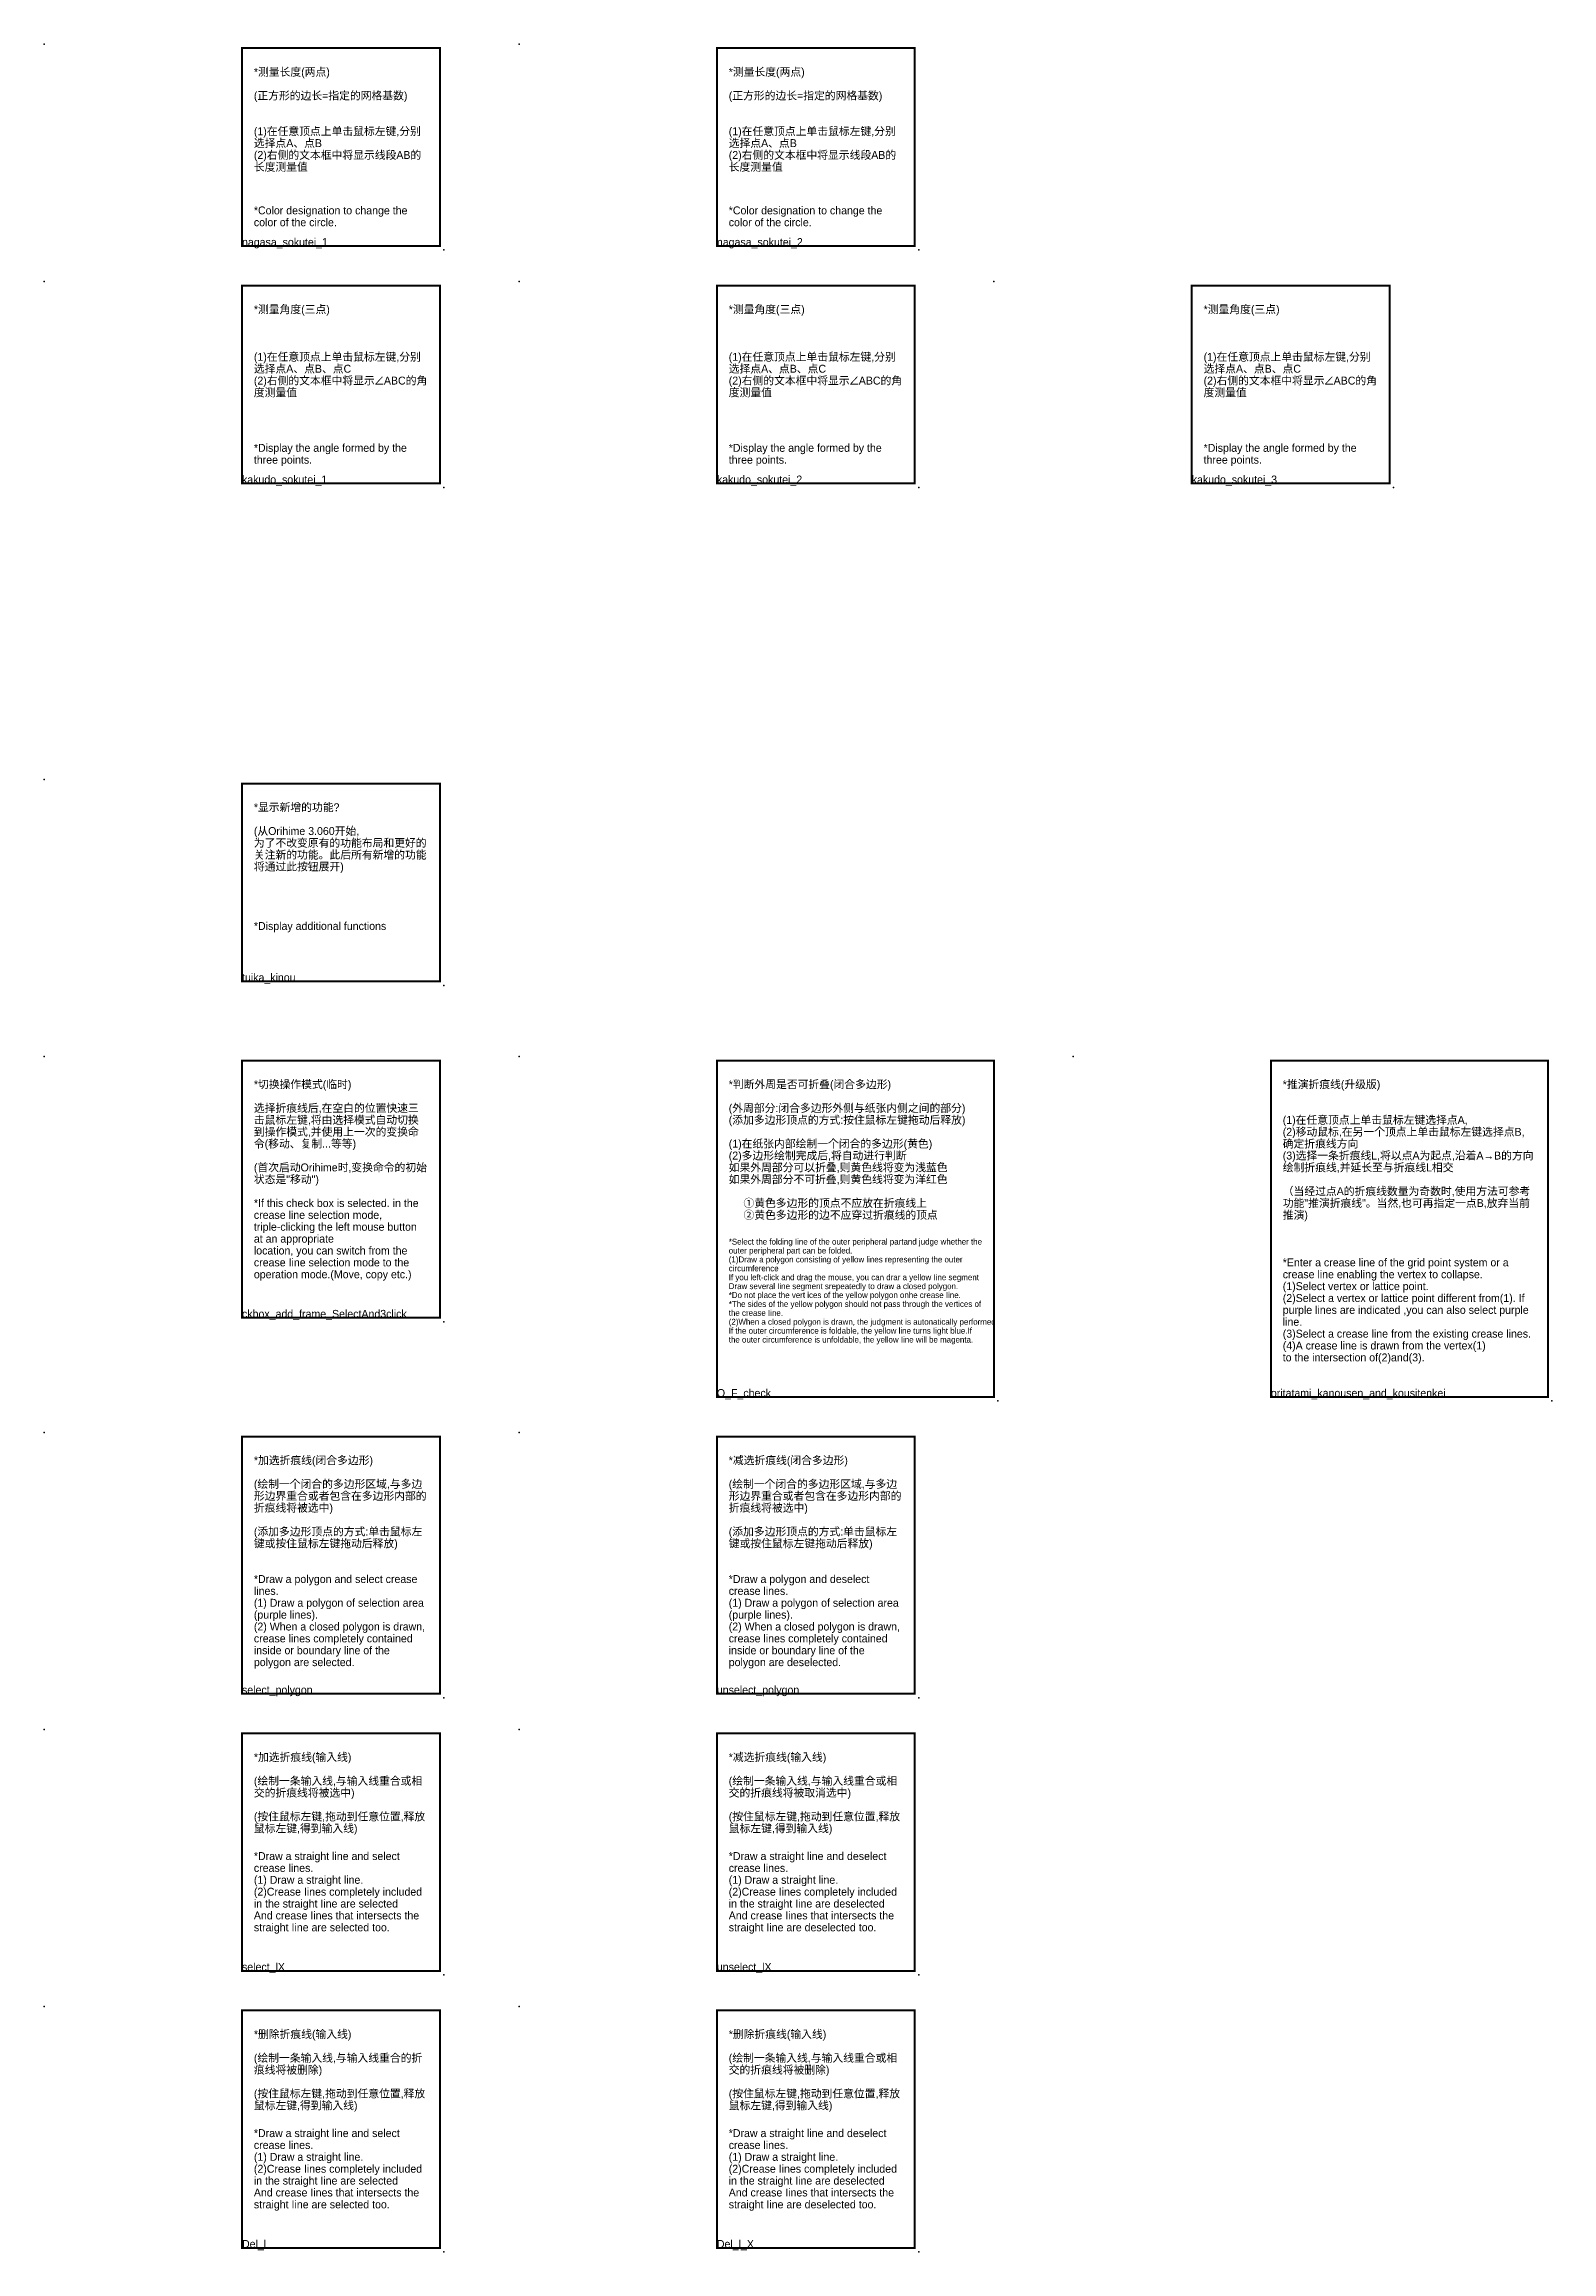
# Model space of a CAD drawing. Header units: millimetres. Extents: x -1842 to 3667, y -2745 to 2263.
# Drawn here: x 3206 to 3587, y -2502 to -1944 of the extents above; entities that cross this region are included whole.
import ezdxf

# ---------------------------------------------------------------- set-up
doc = ezdxf.new("R2010")
doc.units = ezdxf.units.MM
doc.header["$LTSCALE"] = 1000
doc.layers.add('1-中文', color=7, linetype='Continuous', lineweight=25)
doc.layers.add('2-英文', color=250, linetype='Continuous', lineweight=25)
doc.layers.add('3-图名', color=6, linetype='Continuous', plot=False, transparency=0.5)
doc.layers.add('4-图框', color=7, linetype='Continuous', true_color=0x81cde4)
doc.styles.add('kucha制图', font='')
doc.styles.get('kucha制图').set_extended_font_data('思源黑体 CN Regular')

msp = doc.modelspace()

# ---------------------------------------------------------------- texts
at = {"layer": '1-中文', "char_height": 2, "attachment_point": 1, "line_spacing_factor": 0.9, "style": 'kucha制图'}
for s, width, insert in [('*测量长度(两点)\\P\\P(正方形的边长=指定的网格基数)\\P\\P\\P(1)在任意顶点上单击鼠标左键,分别选择点A、点B\\P(2)右侧的文本框中将显示线段AB的长度测量值', 44, (3259.31, -1950.11)), ('*测量长度(两点)\\P\\P(正方形的边长=指定的网格基数)\\P\\P\\P(1)在任意顶点上单击鼠标左键,分别选择点A、点B\\P(2)右侧的文本框中将显示线段AB的长度测量值', 44, (3379.31, -1950.11)), ('*测量角度(三点)\\P\\P\\P\\P(1)在任意顶点上单击鼠标左键,分别选择点A、点B、点C\\P(2)右侧的文本框中将显示∠ABC的角度测量值', 44, (3259.31, -2010.11)), ('*测量角度(三点)\\P\\P\\P\\P(1)在任意顶点上单击鼠标左键,分别选择点A、点B、点C\\P(2)右侧的文本框中将显示∠ABC的角度测量值', 44, (3379.31, -2010.11)), ('*测量角度(三点)\\P\\P\\P\\P(1)在任意顶点上单击鼠标左键,分别选择点A、点B、点C\\P(2)右侧的文本框中将显示∠ABC的角度测量值', 44, (3499.31, -2010.11)), ('*显示新增的功能?\\P\\P(从Orihime 3.060开始,\\P为了不改变原有的功能布局和更好的关注新的功能。此后所有新增的功能将通过此按钮展开)', 44, (3259.31, -2135.92)), ('*切换操作模式(临时)\\P\\P选择折痕线后,在空白的位置快速三击鼠标左键,将由选择模式自动切换到操作模式,并使用上一次的变换命令(移动、复制...等等)\\P\\P(首次启动Orihime时,变换命令的初始状态是"移动")', 44, (3259.31, -2205.92)), ('*判断外周是否可折叠(闭合多边形)\\P\\P(外周部分:闭合多边形外侧与纸张内侧之间的部分)\\P(添加多边形顶点的方式:按住鼠标左键拖动后释放)\\P\\P(1)在纸张内部绘制一个闭合的多边形(黄色)^J(2)多边形绘制完成后,将自动进行判断^J如果外周部分可以折叠,则黄色线将变为浅蓝色\\P如果外周部分不可折叠,则黄色线将变为洋红色\\P\\P     ①黄色多边形的顶点不应放在折痕线上^J     ②黄色多边形的边不应穿过折痕线的顶点', 64, (3379.31, -2205.92)), ('*推演折痕线(升级版)\\P\\P\\P(1)在任意顶点上单击鼠标左键选择点A,\\P(2)移动鼠标,在另一个顶点上单击鼠标左键选择点B,\\P确定折痕线方向\\P(3)选择一条折痕线L,将以点A为起点,沿着A→B的方向绘制折痕线,并延长至与折痕线L相交\\P\\P（当经过点A的折痕线数量为奇数时,使用方法可参考功能"推演折痕线"。当然,也可再指定一点B,放弃当前推演)', 64, (3519.31, -2205.92)), ('*加选折痕线(闭合多边形)\\P\\P(绘制一个闭合的多边形区域,与多边形边界重合或者包含在多边形内部的折痕线将被选中)\\P\\P(添加多边形顶点的方式:单击鼠标左键或按住鼠标左键拖动后释放)', 44, (3259.31, -2300.92)), ('*减选折痕线(闭合多边形)\\P\\P(绘制一个闭合的多边形区域,与多边形边界重合或者包含在多边形内部的折痕线将被选中)\\P\\P(添加多边形顶点的方式:单击鼠标左键或按住鼠标左键拖动后释放)', 44, (3379.31, -2300.92)), ('*加选折痕线(输入线)\\P\\P(绘制一条输入线,与输入线重合或相交的折痕线将被选中)\\P\\P(按住鼠标左键,拖动到任意位置,释放鼠标左键,得到输入线)', 44, (3259.31, -2375.92)), ('*减选折痕线(输入线)\\P\\P(绘制一条输入线,与输入线重合或相交的折痕线将被取消选中)\\P\\P(按住鼠标左键,拖动到任意位置,释放鼠标左键,得到输入线)', 44, (3379.31, -2375.92)), ('*删除折痕线(输入线)\\P\\P(绘制一条输入线,与输入线重合的折痕线将被删除)\\P\\P(按住鼠标左键,拖动到任意位置,释放鼠标左键,得到输入线)', 44, (3259.31, -2445.92)), ('*删除折痕线(输入线)\\P\\P(绘制一条输入线,与输入线重合或相交的折痕线将被删除)\\P\\P(按住鼠标左键,拖动到任意位置,释放鼠标左键,得到输入线)', 44, (3379.31, -2445.92))]:
    msp.add_mtext_dynamic_manual_height_columns(s, width=width, gutter_width=12.5, heights=[0], dxfattribs=dict(at, insert=insert))
at = {"layer": '2-英文', "attachment_point": 1, "line_spacing_factor": 0.9, "style": 'kucha制图'}
for s, width, insert, char_height in [('*Color designation to change the color of the circle.', 44, (3259.31, -1985.11), 2), ('*Color designation to change the color of the circle.', 44, (3379.31, -1985.11), 2), ('*Display the angle formed by the three points.', 44, (3259.31, -2045.11), 2), ('*Display the angle formed by the three points.', 44, (3379.31, -2045.11), 2), ('*Display the angle formed by the three points.', 44, (3499.31, -2045.11), 2), ('*Display additional functions', 44, (3259.31, -2165.92), 2), ('*If this check box is selected. in the crease line selection mode,\\Ptriple-clicking the left mouse button at an appropriate\\Plocation, you can switch from the crease Iine selection mode to the operation mode.(Move, copy etc.)', 44, (3259.31, -2235.92), 2), ('*Select the folding Iine of the outer peripheral partand judge whether the outer peripheral part can be folded.\\P(1)Draw a polygon consisting of yellow lines representing the outer circumference\\PIf you left-click and drag the mouse, you can drar a yellow Iine segment Draw several Iine segment srepeatedly to draw a closed polygon.\\P*Do not place the vert ices of the yellow polygon onhe crease Iine.\\P*The sides of the yellow polygon should not pass through the vertices of the crease Iine.\\P(2)When a closed polygon is drawn, the judgment is autonatically performed\\PIf the outer circumference is foldable, the yellow line turns Iight blue.If the outer circumference is unfoldable, the yellow Iine will be magenta.', 63.8603, (3379.31, -2245.92), 1.5), ('*Enter a crease line of the grid point system or a crease line enabling the vertex to collapse.\\P(1)Select vertex or lattice point.\\P(2)Select a vertex or lattice point different from(1). If purple lines are indicated ,you can also select purple line.\\P(3)Select a crease line from the existing crease lines.\\P(4)A crease line is drawn from the vertex(1)\\Pto the intersection of(2)and(3).', 65, (3519.31, -2250.92), 2), ('*Draw a polygon and select crease lines.\\P(1) Draw a polygon of selection area (purple lines).\\P(2) When a closed polygon is drawn, crease lines completely contained inside or boundary line of the polygon are selected.', 44, (3259.31, -2330.92), 2), ('*Draw a polygon and deselect crease lines.\\P(1) Draw a polygon of selection area (purple lines).\\P(2) When a closed polygon is drawn, crease lines completely contained inside or boundary line of the polygon are deselected.', 44, (3379.31, -2330.92), 2), ('*Draw a straight line and select crease lines.\\P(1) Draw a straight line. \\P(2)Crease Iines completely included in the straight Iine are selected\\PAnd crease Iines that intersects the straight Iine are selected too.', 44, (3259.31, -2400.92), 2), ('*Draw a straight line and deselect crease lines.\\P(1) Draw a straight line. \\P(2)Crease Iines completely included in the straight Iine are deselected\\PAnd crease Iines that intersects the straight Iine are deselected too.', 44, (3379.31, -2400.92), 2), ('*Draw a straight line and select crease lines.\\P(1) Draw a straight line. \\P(2)Crease Iines completely included in the straight Iine are selected\\PAnd crease Iines that intersects the straight Iine are selected too.', 44, (3259.31, -2470.92), 2), ('*Draw a straight line and deselect crease lines.\\P(1) Draw a straight line. \\P(2)Crease Iines completely included in the straight Iine are deselected\\PAnd crease Iines that intersects the straight Iine are deselected too.', 44, (3379.31, -2470.92), 2)]:
    msp.add_mtext_dynamic_manual_height_columns(s, width=width, gutter_width=12.5, heights=[0], dxfattribs=dict(at, insert=insert, char_height=char_height))

# ---------------------------------------------------------------- blocks, each defined once
blk = doc.blocks.new('*U15')
at = {"color": 0, "const_width": 0.5}
blk.add_lwpolyline([(0, -50), (50, -50), (50, 0), (0, 0)], close=True, dxfattribs=at)
at = {"color": 8}
for p in [(-50, 1), (51, -51)]:
    blk.add_point(p, dxfattribs=at)
blk = doc.blocks.new('图名')
at = {"layer": '3-图名', "ltscale": 8, "style": 'kucha制图', "flags": 8}
blk.add_attdef('图名', (0, 0), '', height=2, dxfattribs=at)
blk = doc.blocks.new('*U12')
at = {"color": 0, "const_width": 0.5}
blk.add_lwpolyline([(0, -65), (50, -65), (50, 0), (0, 0)], close=True, dxfattribs=at)
at = {"color": 8}
for p in [(-50, 1), (51, -66)]:
    blk.add_point(p, dxfattribs=at)
blk = doc.blocks.new('*U14')
at = {"color": 0, "const_width": 0.5}
blk.add_lwpolyline([(0, -60), (50, -60), (50, 0), (0, 0)], close=True, dxfattribs=at)
at = {"color": 8}
for p in [(-50, 1), (51, -61)]:
    blk.add_point(p, dxfattribs=at)
blk = doc.blocks.new('*U13')
at = {"color": 0, "const_width": 0.5}
blk.add_lwpolyline([(0, -85), (70, -85), (70, 0), (0, 0)], close=True, dxfattribs=at)
at = {"color": 8}
for p in [(-50, 1), (71, -86)]:
    blk.add_point(p, dxfattribs=at)

# ---------------------------------------------------------------- block references
at = {"layer": '3-图名'}
ref = msp.add_blockref('图名', (3256.31, -1995.11), dxfattribs=at)
ref.add_attrib('图名', 'nagasa_sokutei_1', (3256.31, -1995.11), dxfattribs={"ltscale": 8, "height": 2, "style": 'kucha制图'})
ref = msp.add_blockref('图名', (3376.31, -1995.11), dxfattribs=at)
ref.add_attrib('图名', 'nagasa_sokutei_2', (3376.31, -1995.11), dxfattribs={"ltscale": 8, "height": 2, "style": 'kucha制图'})
ref = msp.add_blockref('图名', (3256.31, -2055.11), dxfattribs=at)
ref.add_attrib('图名', 'kakudo_sokutei_1', (3256.31, -2055.11), dxfattribs={"ltscale": 8, "height": 2, "style": 'kucha制图'})
ref = msp.add_blockref('图名', (3376.31, -2055.11), dxfattribs=at)
ref.add_attrib('图名', 'kakudo_sokutei_2', (3376.31, -2055.11), dxfattribs={"ltscale": 8, "height": 2, "style": 'kucha制图'})
ref = msp.add_blockref('图名', (3496.31, -2055.11), dxfattribs=at)
ref.add_attrib('图名', 'kakudo_sokutei_3', (3496.31, -2055.11), dxfattribs={"ltscale": 8, "height": 2, "style": 'kucha制图'})
ref = msp.add_blockref('图名', (3256.31, -2180.92), dxfattribs=at)
ref.add_attrib('图名', 'tuika_kinou', (3256.31, -2180.92), dxfattribs={"ltscale": 8, "height": 2, "style": 'kucha制图'})
ref = msp.add_blockref('图名', (3256.31, -2265.92), dxfattribs=at)
ref.add_attrib('图名', 'ckbox_add_frame_SelectAnd3click', (3256.31, -2265.92), dxfattribs={"ltscale": 8, "height": 2, "style": 'kucha制图'})
ref = msp.add_blockref('图名', (3376.31, -2285.92), dxfattribs=at)
ref.add_attrib('图名', 'O_F_check', (3376.31, -2285.92), dxfattribs={"ltscale": 8, "height": 2, "style": 'kucha制图'})
ref = msp.add_blockref('图名', (3516.31, -2285.92), dxfattribs=at)
ref.add_attrib('图名', 'oritatami_kanousen_and_kousitenkei', (3516.31, -2285.92), dxfattribs={"ltscale": 8, "height": 2, "style": 'kucha制图'})
ref = msp.add_blockref('图名', (3256.31, -2360.92), dxfattribs=at)
ref.add_attrib('图名', 'select_polygon', (3256.31, -2360.92), dxfattribs={"ltscale": 8, "height": 2, "style": 'kucha制图'})
ref = msp.add_blockref('图名', (3376.31, -2360.92), dxfattribs=at)
ref.add_attrib('图名', 'unselect_polygon', (3376.31, -2360.92), dxfattribs={"ltscale": 8, "height": 2, "style": 'kucha制图'})
ref = msp.add_blockref('图名', (3256.31, -2430.92), dxfattribs=at)
ref.add_attrib('图名', 'select_lX', (3256.31, -2430.92), dxfattribs={"ltscale": 8, "height": 2, "style": 'kucha制图'})
ref = msp.add_blockref('图名', (3376.31, -2430.92), dxfattribs=at)
ref.add_attrib('图名', 'unselect_lX', (3376.31, -2430.92), dxfattribs={"ltscale": 8, "height": 2, "style": 'kucha制图'})
ref = msp.add_blockref('图名', (3256.31, -2500.92), dxfattribs=at)
ref.add_attrib('图名', 'Del_l', (3256.31, -2500.92), dxfattribs={"ltscale": 8, "height": 2, "style": 'kucha制图'})
ref = msp.add_blockref('图名', (3376.31, -2500.92), dxfattribs=at)
ref.add_attrib('图名', 'Del_l_X', (3376.31, -2500.92), dxfattribs={"ltscale": 8, "height": 2, "style": 'kucha制图'})
at = {"layer": '4-图框'}
for name, p in [('*U15', (3256.31, -1945.11)), ('*U15', (3376.31, -1945.11)), ('*U15', (3256.31, -2005.11)), ('*U15', (3376.31, -2005.11)), ('*U15', (3496.31, -2005.11)), ('*U15', (3256.31, -2130.92)), ('*U12', (3256.31, -2200.92)), ('*U13', (3376.31, -2200.92)), ('*U13', (3516.31, -2200.92)), ('*U12', (3256.31, -2295.92)), ('*U12', (3376.31, -2295.92)), ('*U14', (3256.31, -2370.92)), ('*U14', (3376.31, -2370.92)), ('*U14', (3256.31, -2440.92)), ('*U14', (3376.31, -2440.92))]:
    msp.add_blockref(name, p, dxfattribs=at)

msp.set_redraw_order([(e.dxf.handle, doc.entitydb.next_handle()) for e in msp.query("TEXT MTEXT ATTDEF DIMENSION ARC_DIMENSION")])  # texts and dimensions are drawn at this point

doc.saveas('drawing.dxf')
